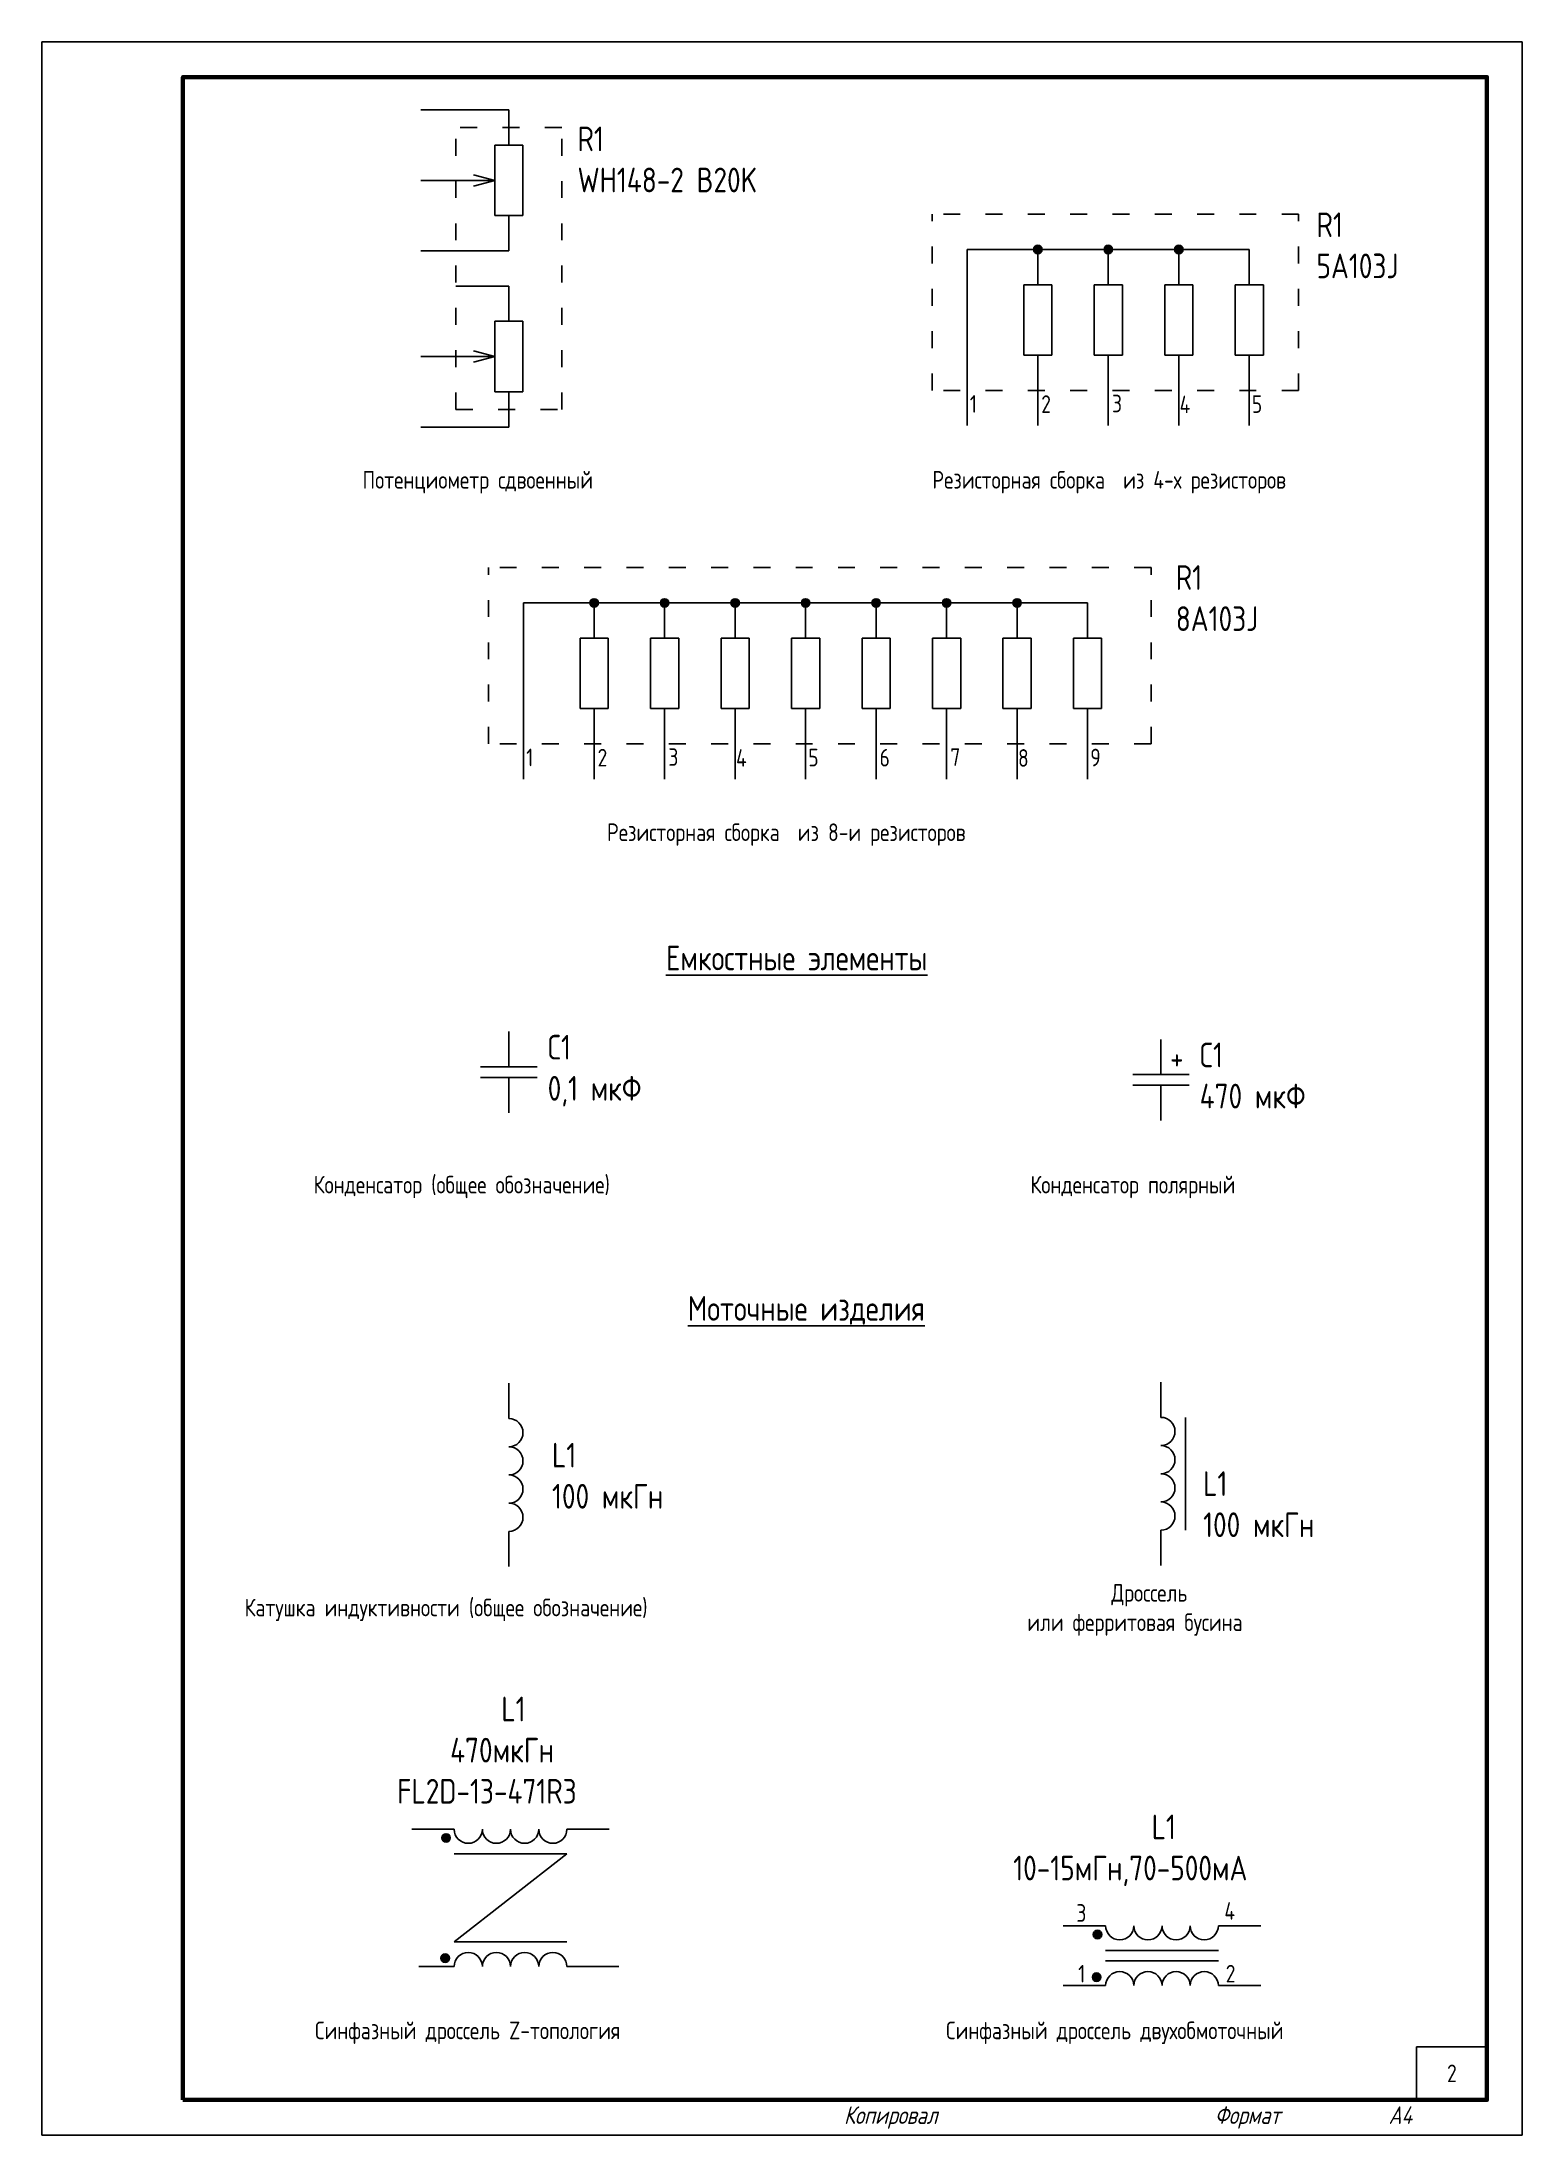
# Model space of a CAD drawing. Header units: millimetres. Extents: x 0 to 3360, y 0 to 297.
# Drawn here: x 420 to 630, y 0 to 297 of the extents above; entities that cross this region are included whole.
import ezdxf

# ---------------------------------------------------------------- set-up
doc = ezdxf.new("R2010")
doc.units = ezdxf.units.MM
doc.header["$LTSCALE"] = 0.2
doc.linetypes.add('ACAD_ISO03W100', pattern=[30, 12, -18])
doc.styles.add('ГОСТ 2.304', font='CS_Gost2304.shx')

msp = doc.modelspace()

# ---------------------------------------------------------------- texts
at = {"style": 'ГОСТ 2.304'}
for s, p in [('1', (551.65, 244.4)), ('2', (561.78, 244.37)), ('3', (571.82, 244.46)), ('4', (581.41, 244.33)), ('5', (591.66, 244.38)), ('1', (488.71, 194.24)), ('2', (498.84, 194.21)), ('3', (508.88, 194.3)), ('4', (518.48, 194.17)), ('5', (528.73, 194.23)), ('6', (538.84, 194.21)), ('7', (548.88, 194.3)), ('8', (558.48, 194.17)), ('9', (568.73, 194.23)), ('3', (566.76, 30.29)), ('4', (587.76, 30.58)), ('1', (567.02, 21.68)), ('2', (587.95, 21.68))]:
    msp.add_text(s, height=2.5, dxfattribs=at).set_placement(p)
at = {"char_height": 3.5, "attachment_point": 1, "style": 'ГОСТ 2.304'}
for s, width, insert in [('R1\\PWH148-2 B20K', 32.6875, (495.99, 285.01)), ('R1\\P5A103J', 18.2469, (600.83, 272.82)), ('R1\\P8A103J', 17.3229, (580.86, 222.77)), ('С1\\P0,1 мкФ', 20.5111, (491.76, 156.13)), ('С1\\P470 мкФ', 20.5111, (584.26, 155.03)), ('L1\\P100 мкГн', 31.3643, (492.37, 98.25)), ('L1\\P100 мкГн', 31.3643, (584.74, 94.21)), ('\\pi13.932;L1\\P\\pi6.6697;470мкГн\\P\\pi-0.84032;FL2D-13-471R3', 31.3643, (471.25, 62.23)), ('\\pi13.932;L1\\P\\pi-5.7116;10-15мГн,70-500мA', 31.3643, (563.51, 45.5))]:
    msp.add_mtext_dynamic_manual_height_columns(s, width=width, gutter_width=25, heights=[0], dxfattribs=dict(at, insert=insert))
at = {"style": 'ГОСТ 2.304'}
for s, insert, char_height, width, attachment_point in [('\\pi25.5;Потенциометр сдвоенный', (440, 234.54), 2.5, 92.5, 4), ('\\pi13.836;Резисторная сборка  из 4-х резисторов', (532.5, 234.54), 2.5, 92.5, 4), ('\\pi60.18;Резисторная сборка  из 8-и резисторов', (440, 184.54), 2.5, 185, 4), ('\\pi68.525;{\\H0.14x;\\LЕмкостные элементы}', (440, 167.04), 25, 185, 4), ('+', (580.05, 154.63), 3.5, 2.6515, 1), ('\\pi18.561;Конденсатор (общее обозначение)', (440, 134.54), 2.5, 92.5, 4), ('\\pi27.75;Конденсатор полярный', (532.5, 134.54), 2.5, 92.5, 4), ('\\pi71.631;{\\H0.14x;\\LМоточные изделия}', (440, 117.04), 25, 185, 4), ('\\pi39.219;Дроссель\\P\\pi27.292;или ферритовая бусина', (532.5, 74.54), 2.5, 92.5, 4), ('\\pi8.7485;Катушка индуктивности (общее обозначение)', (440, 74.54), 2.5, 92.5, 4), ('\\pi18.748;Синфазный дроссель Z-топология', (440, 14.54), 2.5, 92.5, 4), ('\\pi15.779;Синфазный дроссель двухобмоточный', (532.5, 14.54), 2.5, 92.5, 4), ('\\pi4.3497;2', (615, 8.79), 2.5, 10, 4), ('{\\Q15;Копировал}', (533.79, 2.52), 2.5, 41.2143, 4), ('{\\Q15;Формат            А4}', (586.39, 2.52), 2.5, 38.6068, 4)]:
    msp.add_mtext(s, dxfattribs=dict(at, insert=insert, char_height=char_height, width=width, attachment_point=attachment_point))

# ---------------------------------------------------------------- hatches: boundary and pattern name
h = msp.add_hatch(color=256)
h.dxf.hatch_style = 1
h.paths.add_polyline_path([(561.89, 267.57, 1), (560.69, 267.57, 1)])
h = msp.add_hatch(color=256)
h.dxf.hatch_style = 1
h.paths.add_polyline_path([(571.89, 267.57, 1), (570.69, 267.57, 1)])
h = msp.add_hatch(color=256)
h.dxf.hatch_style = 1
h.paths.add_polyline_path([(581.89, 267.57, 1), (580.69, 267.57, 1)])
h = msp.add_hatch(color=256)
h.dxf.hatch_style = 1
h.paths.add_polyline_path([(498.95, 217.42, 1), (497.75, 217.42, 1)])
h = msp.add_hatch(color=256)
h.dxf.hatch_style = 1
h.paths.add_polyline_path([(508.95, 217.42, 1), (507.75, 217.42, 1)])
h = msp.add_hatch(color=256)
h.dxf.hatch_style = 1
h.paths.add_polyline_path([(518.95, 217.42, 1), (517.75, 217.42, 1)])
h = msp.add_hatch(color=256)
h.dxf.hatch_style = 1
h.paths.add_polyline_path([(528.95, 217.42, 1), (527.75, 217.42, 1)])
h = msp.add_hatch(color=256)
h.dxf.hatch_style = 1
h.paths.add_polyline_path([(538.95, 217.42, 1), (537.75, 217.42, 1)])
h = msp.add_hatch(color=256)
h.dxf.hatch_style = 1
h.paths.add_polyline_path([(548.95, 217.42, 1), (547.75, 217.42, 1)])
h = msp.add_hatch(color=256)
h.dxf.hatch_style = 1
h.paths.add_polyline_path([(558.95, 217.42, 1), (557.75, 217.42, 1)])
h = msp.add_hatch(color=256)
h.dxf.hatch_style = 1
h.paths.add_polyline_path([(477.94, 42.19, 1), (476.74, 42.19, 1)])
h = msp.add_hatch(color=256)
h.dxf.hatch_style = 1
h.paths.add_polyline_path([(570.36, 28.49, 1), (569.16, 28.49, 1)])
h = msp.add_hatch(color=256)
h.dxf.hatch_style = 1
h.paths.add_polyline_path([(477.81, 25.13, 1), (476.61, 25.13, 1)])
h = msp.add_hatch(color=256)
h.dxf.hatch_style = 1
h.paths.add_polyline_path([(570.23, 22.43, 1), (569.03, 22.43, 1)])

# ---------------------------------------------------------------- linework, layer by layer
at = {"linetype": 'Continuous', "lineweight": 60}
msp.add_line((440, 292.02), (440, 172.02), dxfattribs=at)
for p, q in [((478.75, 287.37), (473.75, 287.37)), ((486.25, 287.37), (478.75, 287.37)), ((486.25, 282.37), (486.25, 287.37)), ((484.25, 272.37), (484.25, 282.37)), ((484.25, 282.37), (488.25, 282.37)), ((488.25, 282.37), (488.25, 272.37)), ((478.75, 277.37), (473.75, 277.37)), ((484.25, 277.37), (478.75, 277.37)), ((484.25, 277.37), (481.25, 278.17)), ((484.25, 277.37), (481.25, 276.56)), ((488.25, 272.37), (484.25, 272.37)), ((486.25, 272.37), (486.25, 267.37)), ((486.25, 272.37), (486.25, 267.37)), ((478.75, 267.37), (473.75, 267.37)), ((478.75, 267.37), (486.25, 267.37)), ((478.75, 262.37), (486.25, 262.37)), ((486.25, 257.37), (486.25, 262.37)), ((559.29, 252.57), (559.29, 262.57)), ((559.29, 262.57), (563.29, 262.57)), ((563.29, 262.57), (563.29, 252.57)), ((569.29, 252.57), (569.29, 262.57)), ((569.29, 262.57), (573.29, 262.57)), ((573.29, 262.57), (573.29, 252.57)), ((579.29, 252.57), (579.29, 262.57)), ((579.29, 262.57), (583.29, 262.57)), ((583.29, 262.57), (583.29, 252.57)), ((589.29, 252.57), (589.29, 262.57)), ((589.29, 262.57), (593.29, 262.57)), ((593.29, 262.57), (593.29, 252.57)), ((484.25, 247.37), (484.25, 257.37)), ((484.25, 257.37), (488.25, 257.37)), ((488.25, 257.37), (488.25, 247.37)), ((484.25, 252.37), (481.25, 253.17)), ((563.29, 252.57), (559.29, 252.57)), ((573.29, 252.57), (569.29, 252.57)), ((583.29, 252.57), (579.29, 252.57)), ((593.29, 252.57), (589.29, 252.57)), ((478.75, 252.37), (473.75, 252.37)), ((480.25, 252.37), (478.75, 252.37)), ((484.25, 252.37), (480.25, 252.37)), ((484.25, 252.37), (481.25, 251.56)), ((488.25, 247.37), (484.25, 247.37)), ((486.25, 247.37), (486.25, 242.37)), ((486.25, 247.37), (486.25, 242.37)), ((478.75, 242.37), (473.75, 242.37)), ((486.25, 242.37), (478.75, 242.37)), ((496.35, 202.42), (496.35, 212.42)), ((496.35, 212.42), (500.35, 212.42)), ((500.35, 212.42), (500.35, 202.42)), ((506.35, 202.42), (506.35, 212.42)), ((506.35, 212.42), (510.35, 212.42)), ((510.35, 212.42), (510.35, 202.42)), ((516.35, 202.42), (516.35, 212.42)), ((516.35, 212.42), (520.35, 212.42)), ((520.35, 212.42), (520.35, 202.42)), ((526.35, 202.42), (526.35, 212.42)), ((526.35, 212.42), (530.35, 212.42)), ((530.35, 212.42), (530.35, 202.42)), ((536.35, 202.42), (536.35, 212.42)), ((536.35, 212.42), (540.35, 212.42)), ((540.35, 212.42), (540.35, 202.42)), ((546.35, 202.42), (546.35, 212.42)), ((546.35, 212.42), (550.35, 212.42)), ((550.35, 212.42), (550.35, 202.42)), ((556.35, 202.42), (556.35, 212.42)), ((556.35, 212.42), (560.35, 212.42)), ((560.35, 212.42), (560.35, 202.42)), ((566.35, 202.42), (566.35, 212.42)), ((566.35, 212.42), (570.35, 212.42)), ((570.35, 212.42), (570.35, 202.42)), ((500.35, 202.42), (496.35, 202.42)), ((510.35, 202.42), (506.35, 202.42)), ((520.35, 202.42), (516.35, 202.42)), ((530.35, 202.42), (526.35, 202.42)), ((540.35, 202.42), (536.35, 202.42)), ((550.35, 202.42), (546.35, 202.42)), ((560.35, 202.42), (556.35, 202.42)), ((570.35, 202.42), (566.35, 202.42)), ((486.25, 156.59), (486.25, 151.59)), ((578.75, 155.49), (578.75, 150.49)), ((490.25, 151.59), (482.25, 151.59)), ((482.25, 150.09), (490.25, 150.09)), ((486.25, 150.09), (486.25, 145.09)), ((582.75, 150.49), (574.75, 150.49)), ((574.75, 148.99), (582.75, 148.99)), ((578.75, 148.99), (578.75, 143.99)), ((486.25, 101.69), (486.25, 106.69)), ((578.75, 101.86), (578.75, 106.86)), ((582.25, 101.86), (582.25, 85.86)), ((486.25, 85.69), (486.25, 80.69)), ((578.75, 85.86), (578.75, 80.86)), ((478.49, 43.43), (472.49, 43.43)), ((500.49, 43.43), (494.49, 43.43)), ((494.49, 39.93), (478.49, 39.93)), ((494.49, 39.93), (478.49, 27.43)), ((570.91, 29.73), (564.91, 29.73)), ((592.91, 29.73), (586.91, 29.73)), ((478.49, 27.43), (494.49, 27.43)), ((478.49, 23.93), (473.49, 23.93)), ((494.49, 23.93), (501.83, 23.93)), ((586.91, 26.23), (570.91, 26.23)), ((570.91, 24.73), (586.91, 24.73)), ((564.91, 21.23), (570.91, 21.23)), ((586.91, 21.23), (592.91, 21.23))]:
    msp.add_line(p, q)
at = {"linetype": 'ACAD_ISO03W100'}
for p, q in [((478.75, 244.87), (478.75, 284.87)), ((493.75, 284.87), (478.75, 284.87)), ((493.75, 244.87), (493.75, 284.87)), ((598.29, 272.57), (546.29, 272.57)), ((546.29, 247.57), (546.29, 272.57)), ((598.29, 247.57), (598.29, 272.57)), ((598.29, 247.57), (546.29, 247.57)), ((478.75, 244.87), (493.75, 244.87)), ((577.35, 222.42), (483.35, 222.42)), ((483.35, 197.42), (483.35, 222.42)), ((577.35, 197.42), (577.35, 222.42)), ((577.35, 197.42), (483.35, 197.42))]:
    msp.add_line(p, q, dxfattribs=at)
at = {"ltscale": 100}
for p, q in [((561.29, 267.57), (551.29, 267.57)), ((551.29, 267.57), (551.29, 242.57)), ((561.29, 262.57), (561.29, 267.57)), ((591.29, 267.57), (561.29, 267.57)), ((571.29, 262.57), (571.29, 267.57)), ((581.29, 262.57), (581.29, 267.57)), ((591.29, 262.57), (591.29, 267.57)), ((561.29, 242.57), (561.29, 252.57)), ((571.29, 242.57), (571.29, 252.57)), ((581.29, 242.57), (581.29, 252.57)), ((591.29, 242.57), (591.29, 252.57)), ((498.35, 217.42), (488.35, 217.42)), ((488.35, 217.42), (488.35, 192.42)), ((498.35, 212.42), (498.35, 217.42)), ((528.35, 217.42), (498.35, 217.42)), ((508.35, 212.42), (508.35, 217.42)), ((518.35, 212.42), (518.35, 217.42)), ((528.35, 212.42), (528.35, 217.42)), ((538.35, 217.42), (528.35, 217.42)), ((538.35, 212.42), (538.35, 217.42)), ((568.35, 217.42), (538.35, 217.42)), ((548.35, 212.42), (548.35, 217.42)), ((558.35, 212.42), (558.35, 217.42)), ((568.35, 212.42), (568.35, 217.42)), ((498.35, 192.42), (498.35, 202.42)), ((508.35, 192.42), (508.35, 202.42)), ((518.35, 192.42), (518.35, 202.42)), ((528.35, 192.42), (528.35, 202.42)), ((538.35, 192.42), (538.35, 202.42)), ((548.35, 192.42), (548.35, 202.42)), ((558.35, 192.42), (558.35, 202.42)), ((568.35, 192.42), (568.35, 202.42))]:
    msp.add_line(p, q, dxfattribs=at)
at = {"linetype": 'Continuous', "lineweight": 25}
msp.add_lwpolyline([(420, 0.02), (630, 0.02), (630, 297.02), (420, 297.02), (420, 0.02)], dxfattribs=at)
at = {"linetype": 'Continuous', "lineweight": 60}
msp.add_lwpolyline([(440, 5.02), (625, 5.02), (625, 292.02), (440, 292.02), (440, 5.02)], dxfattribs=at)
msp.add_lwpolyline([(615, 12.54), (625, 12.54), (625, 5.04), (615, 5.04)], close=True)
at = {"linetype": 'Continuous', "lineweight": 50, "ltscale": 0.5, "flags": 128}
msp.add_lwpolyline([(440, 5.02), (625, 5.02)], dxfattribs=at)
for centre in [(561.29, 267.57), (571.29, 267.57), (581.29, 267.57), (498.35, 217.42), (508.35, 217.42), (518.35, 217.42), (528.35, 217.42), (538.35, 217.42), (548.35, 217.42), (558.35, 217.42), (477.34, 42.19), (569.76, 28.49), (477.21, 25.13), (569.63, 22.43)]:
    msp.add_circle(centre, 0.6)
for centre, start, end in [((486.25, 99.69), 270, 90), ((578.75, 99.86), 270, 90), ((486.25, 95.69), 270, 90), ((578.75, 95.86), 270, 90), ((486.25, 91.69), 270, 90), ((578.75, 91.86), 270, 90), ((486.25, 87.69), 270, 90), ((578.75, 87.86), 270, 90), ((480.49, 43.43), 180, 0), ((484.49, 43.43), 180, 0), ((488.49, 43.43), 180, 0), ((492.49, 43.43), 180, 0), ((572.91, 29.73), 180, 0), ((576.91, 29.73), 180, 0), ((580.91, 29.73), 180, 0), ((584.91, 29.73), 180, 0), ((480.49, 23.93), 0, 180), ((484.49, 23.93), 0, 180), ((488.49, 23.93), 0, 180), ((492.49, 23.93), 0, 180), ((572.91, 21.23), 0, 180), ((576.91, 21.23), 0, 180), ((580.91, 21.23), 0, 180), ((584.91, 21.23), 0, 180)]:
    msp.add_arc(centre, 2, start, end)

msp.set_redraw_order([(e.dxf.handle, doc.entitydb.next_handle()) for e in msp.query("TEXT MTEXT ATTDEF DIMENSION ARC_DIMENSION")])  # texts and dimensions are drawn at this point

doc.saveas('drawing.dxf')
